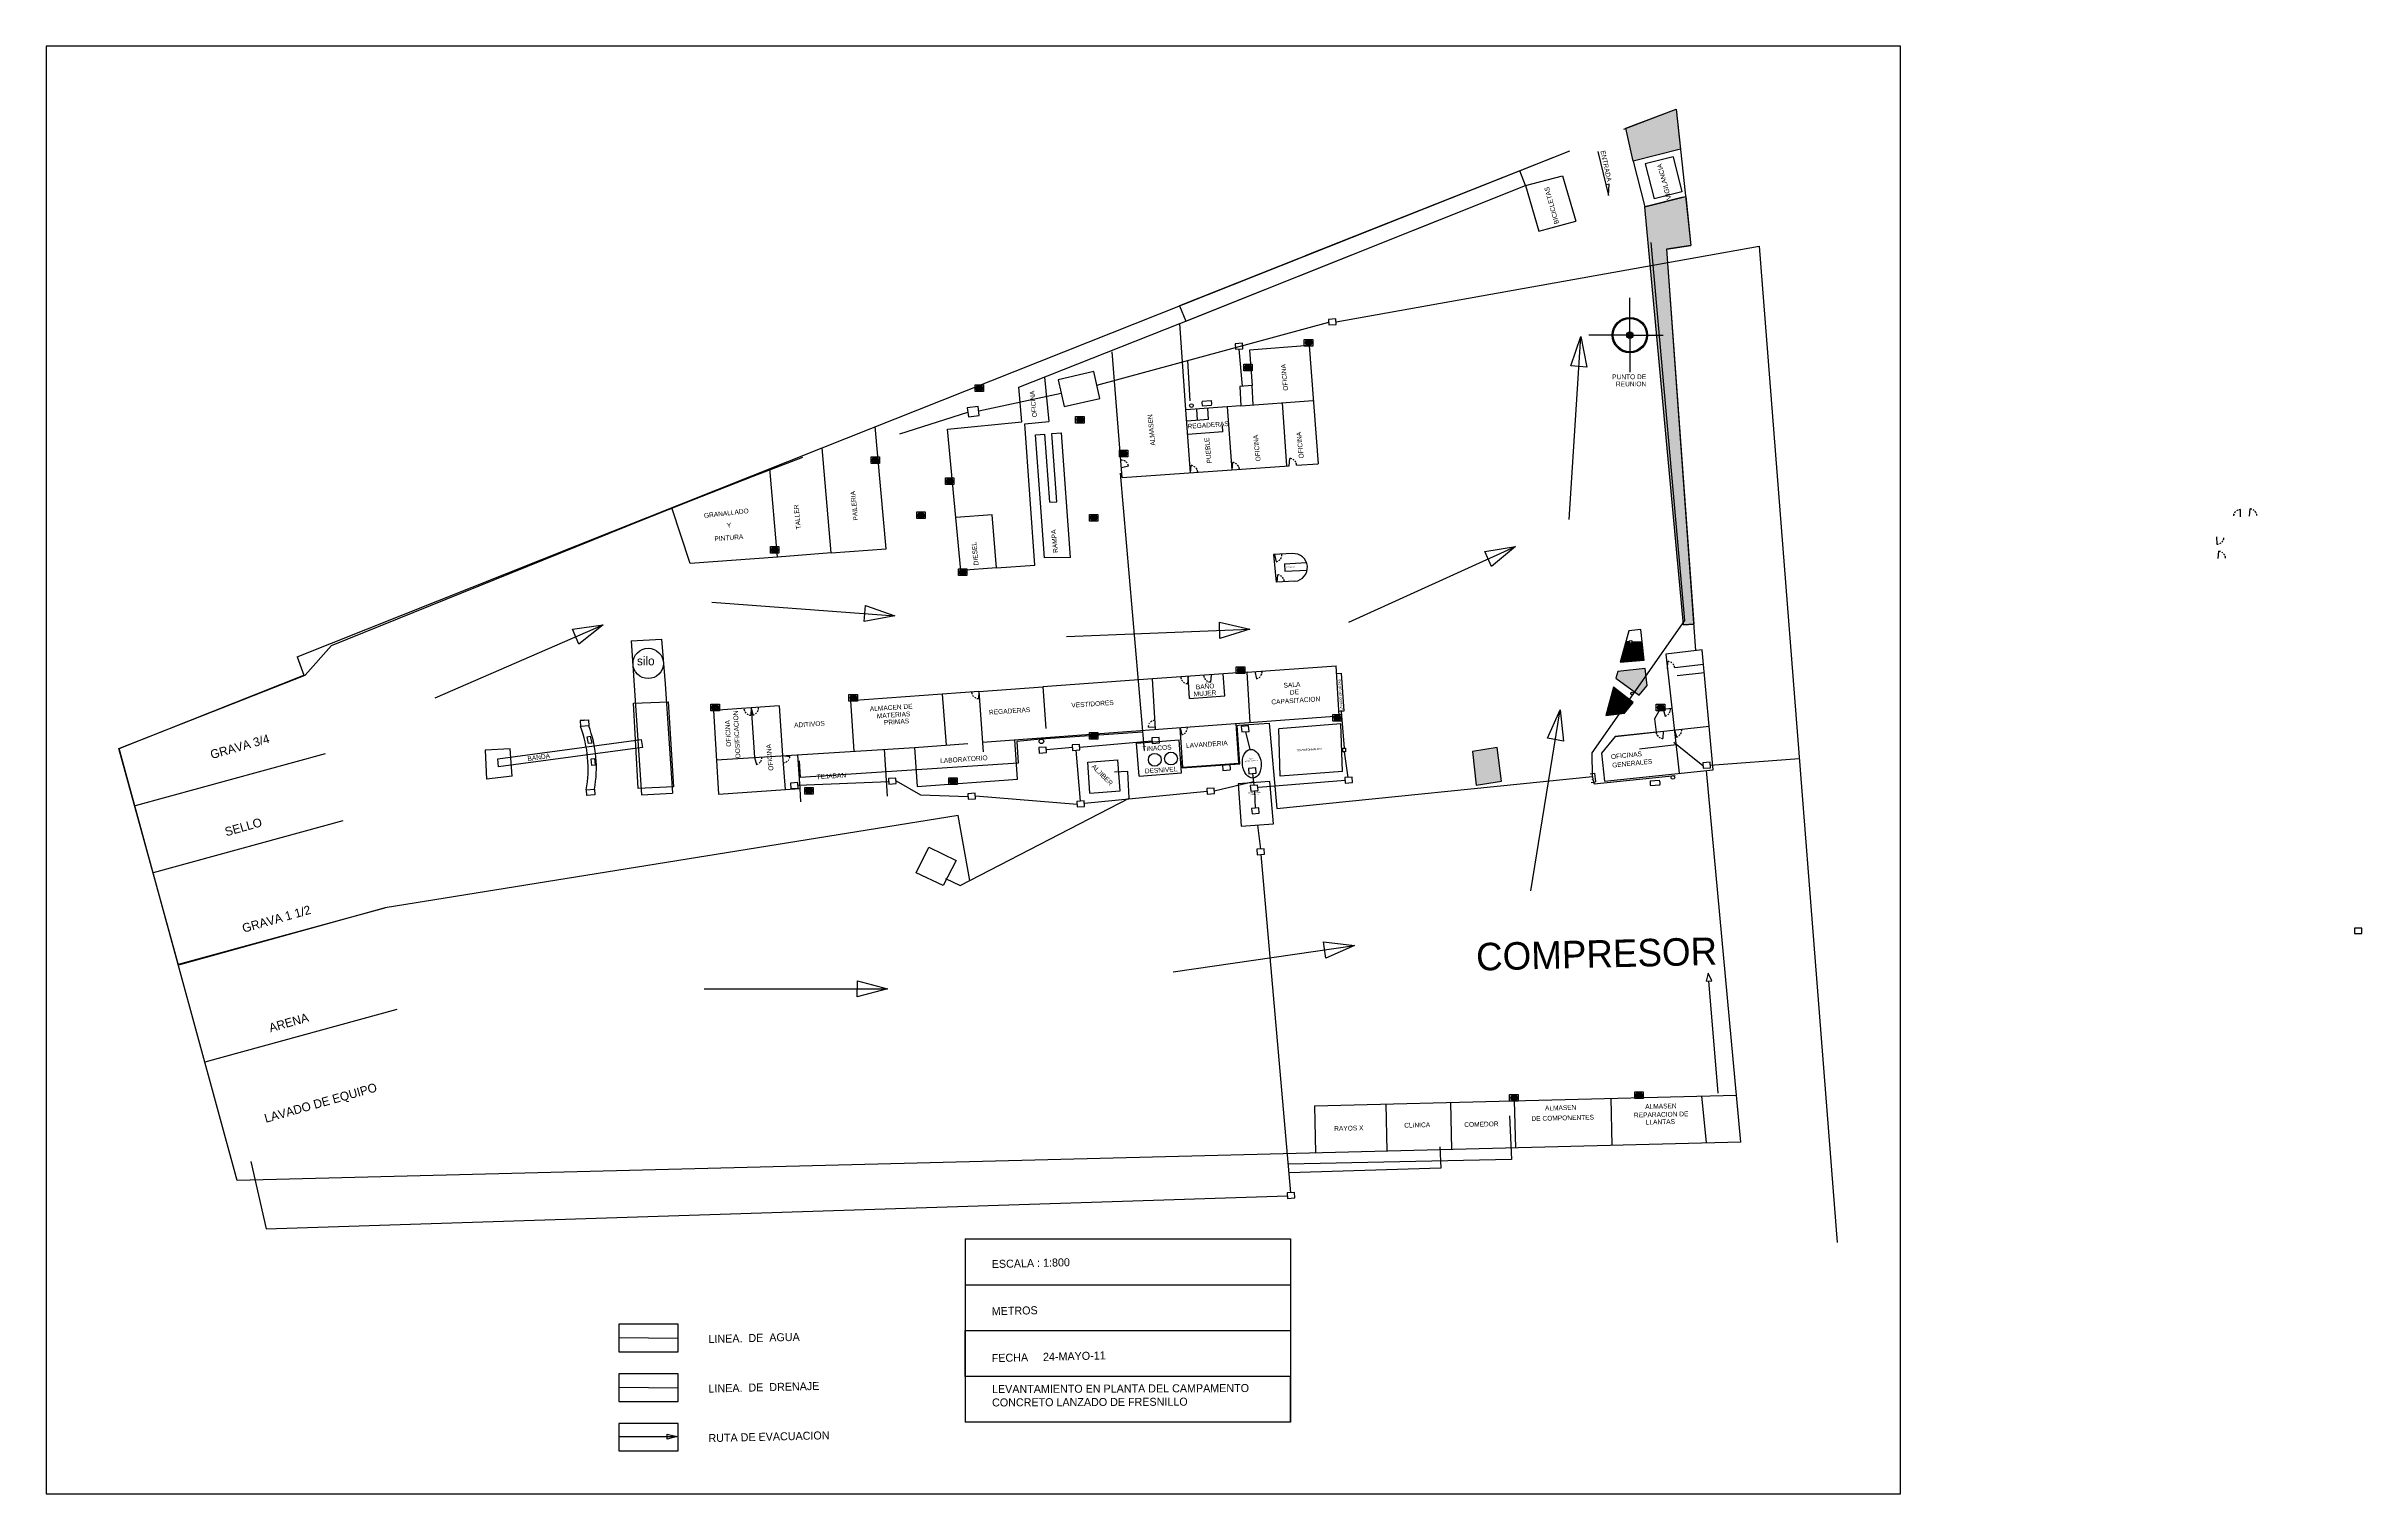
# Model space of a CAD drawing. Extents: x 3 to 13121, y 0 to 10397.
# Drawn here: x 11843.4 to 12096, y 9907.3 to 10065.2 of the extents above; entities that cross this region are included whole.
import ezdxf

# ---------------------------------------------------------------- set-up
doc = ezdxf.new("R2010")
doc.units = 0
doc.header["$MEASUREMENT"] = 0
doc.layers.add('CAMPAMENTO', color=5, linetype='Continuous')
doc.layers.add('CAMPAMENTO-LEC', color=6, linetype='Continuous')

msp = doc.modelspace()

# ---------------------------------------------------------------- hatches: boundary and pattern name
at = {"linetype": 'Continuous'}
for points in [[(12016.50162, 10052.69123), (12015.69047, 10056.26244), (12021.19174, 10058.34878), (12021.66377, 10053.98343)], [(12017.75171, 10047.69732), (12022.22317, 10048.81436), (12022.80113, 10043.46497), (12020.13134, 10043.06274), (12023.09587, 10002.17683), (12021.99527, 10002.09703)], [(12015.09041, 9998.01681), (12017.70926, 9998.24322), (12017.47508, 10000.24529), (12016.36853, 10000.22299), (12016.3341, 10000.13696), (12016.22551, 10000.0946), (12016.11691, 10000.13827), (12016.07187, 10000.2468), (12015.68911, 10000.25077)], [(12017.81554, 9997.33506), (12014.81568, 9997.00187), (12014.59738, 9996.27103), (12017.15262, 9994.42448), (12018.01564, 9995.49548)], [(12016.50189, 9993.62758), (12014.3481, 9995.31409), (12013.50155, 9992.21788), (12015.56172, 9992.45435)], [(11999.38228, 9984.60326), (12002.11902, 9985.03531), (12001.66528, 9988.70266), (11998.95898, 9988.29391)]]:
    msp.add_hatch(color=3, dxfattribs=at).paths.add_polyline_path(points)
h = msp.add_hatch(color=256, dxfattribs=at)
edge = h.paths.add_edge_path()
edge.add_arc((12016.13217, 10033.70356), 0.365, 0, 360)

# ---------------------------------------------------------------- linework, layer by layer
at = {"color": 2, "linetype": 'Continuous'}
for points in [[(11843.36363, 9907.32235), (12045.66389, 9907.32235), (12045.66389, 10065.20729), (11843.36363, 10065.20729)], [(11984.80921, 9988.63512), (11985.10229, 9988.64201), (11985.11261, 9988.24232), (11984.81609, 9988.24232)]]:
    msp.add_lwpolyline(points, close=True, dxfattribs=at)
for points, elevation in [([(12015.48814, 10056.1857), (12021.19174, 10058.34878)], -0.3504), ([(11980.76177, 10042.37709), (12009.58924, 10053.81454)], 1.31794), ([(12021.99527, 10002.09703), (12017.75171, 10047.69732)], 0.10001), ([(12020.13134, 10043.06274), (12022.80113, 10043.46497)], 1.45512), ([(11960.66065, 10019.25256), (11961.43556, 10019.45135)], 1.6107), ([(11968.19484, 10018.68691), (11968.27152, 10019.48322)], 1.47979), ([(11972.74156, 10019.00982), (11972.81823, 10019.80614)], 1.60428), ([(11978.97577, 10019.45385), (11979.05244, 10020.25016)], 1.6107), ([(12021.99527, 10002.09703), (12023.09587, 10002.17683)], 0.10001), ([(11967.93302, 9996.47037), (11967.86, 9995.67371)], 1.13425), ([(12017.81554, 9997.33506), (12014.81568, 9997.00187), (12014.59738, 9996.27103), (12017.15262, 9994.42448), (12018.01564, 9995.49548), (12017.81554, 9997.33506)], 0.21037), ([(11945.10364, 9994.84067), (11945.07088, 9994.04134)], 1.35176), ([(12016.50189, 9993.62758), (12014.3481, 9995.31409), (12013.50155, 9992.21788), (12015.56172, 9992.45435), (12016.50189, 9993.62758)], 0.21836), ([(11920.26512, 9993.04316), (11920.23236, 9992.24383)], 1.71317), ([(11920.26512, 9993.04316), (11920.45415, 9992.26581)], 1.71317), ([(11967.05466, 9990.87519), (11967.24698, 9990.09865)], 2.88809), ([(12002.11902, 9985.03531), (12001.66528, 9988.70266), (11998.95898, 9988.29391), (11999.38228, 9984.60326)], 0.22091), ([(12020.99552, 9990.62842), (12021.21907, 9989.86029)], 1.89656), ([(11920.64407, 9987.63688), (11920.8331, 9986.85953)], 1.71317), ([(11923.70031, 9987.82948), (11924.49348, 9987.72511)], 2.27036)]:
    msp.add_lwpolyline(points, dxfattribs=dict(at, elevation=elevation))
at = {"color": 3, "linetype": 'Continuous'}
for points in [[(12016.50162, 10052.69123), (12015.69047, 10056.26244), (12021.19174, 10058.34878), (12021.66377, 10053.98343), (12016.50162, 10052.69123)], [(12030.23804, 10043.39987), (12038.73981, 9934.73094)], [(11973.88949, 10028.11943), (11973.50385, 10032.18903)], [(11968.15353, 10026.52048), (11967.90678, 10030.94187)], [(11936.48223, 10022.91912), (11943.90566, 10025.28624)], [(11984.12925, 9996.80826), (11984.62907, 9996.82176), (11984.91905, 9992.68079), (11984.38708, 9992.64064)], [(11984.65306, 9992.66071), (11984.95575, 9988.63857)], [(12020.91633, 9989.29597), (12024.1013, 9986.75175)], [(11984.96435, 9988.24232), (11985.35834, 9985.45555)], [(11975.16415, 9984.00013), (11975.26532, 9982.11103)], [(11975.49249, 9980.25053), (11975.83085, 9977.64241)], [(12002.99495, 9948.52938), (12003.2333, 9943.77598), (11978.84672, 9943.25514)], [(11865.6829, 9943.55193), (11867.35461, 9936.21548), (11978.77613, 9939.82949)], [(11995.39974, 9945.1637), (11995.50656, 9942.81526), (11978.92904, 9942.31846)], [(11905.83417, 9918.95656), (11912.29061, 9918.88526)]]:
    msp.add_lwpolyline(points, dxfattribs=at)
at = {"linetype": 'Continuous'}
for points, elevation in [([(12021.19174, 10058.34878), (12022.80113, 10043.46497)], -0.3504), ([(12020.84026, 10053.15878), (12017.8114, 10052.40058)], 1.47052), ([(12017.8114, 10052.40058), (12018.7701, 10048.57076)], 1.47052), ([(12020.84026, 10053.15878), (12021.79895, 10049.32895)], 1.47052), ([(11967.03361, 10034.95279), (12004.75941, 10050.018)], 1.0857), ([(12004.75941, 10050.018), (12008.78015, 10051.08876)], -0.27857), ([(12004.75941, 10050.018), (12006.20318, 10045.06012)], -0.16944), ([(12008.78015, 10051.08876), (12010.22392, 10046.13087)], -0.27857), ([(12021.79895, 10049.32895), (12018.7701, 10048.57076)], 0.95151), ([(12006.20318, 10045.06012), (12010.22392, 10046.13087)], -0.13714), ([(12020.13134, 10043.06274), (12023.30568, 9999.2832)], 1.45512), ([(11941.67729, 10023.44354), (11949.80503, 10024.23307), (11949.48543, 10028.02756), (11967.03361, 10034.95279)], 1.0857), ([(11967.69245, 10025.5478), (11967.03361, 10034.95279)], 2.37928), ([(11960.75231, 10018.15639), (11959.66965, 10031.87203)], 1.6107), ([(11981.12717, 10032.58796), (11974.64317, 10032.07146)], 1.60428), ([(11974.64317, 10032.07146), (11974.93993, 10028.19186)], 1.27091), ([(11981.12717, 10032.58796), (11982.11781, 10019.67755)], 1.60428), ([(11952.26519, 10029.12456), (11952.7298, 10024.27861)], 2.83705), ([(11974.93993, 10028.19186), (11973.5786, 10028.08902)], 1.53524), ([(11973.5786, 10028.08902), (11973.67989, 10025.98623)], 1.20172), ([(11973.67989, 10025.98623), (11981.58951, 10026.5626)], 1.20172), ([(11975.04123, 10026.08907), (11974.93993, 10028.19186)], 1.53524), ([(11978.7264, 10019.43603), (11978.22496, 10026.31742)], 1.60428), ([(11950.11165, 10024.02759), (11952.7298, 10024.27861)], 1.22661), ([(11951.20663, 10008.62648), (11950.11165, 10024.02759)], 1.22661), ([(11973.67989, 10025.98623), (11967.69245, 10025.5478)], 1.47979), ([(11968.19484, 10018.68691), (11967.69245, 10025.5478)], 1.47979), ([(11972.74156, 10019.00982), (11972.23844, 10025.88068)], 1.60428), ([(11870.7328, 9998.62129), (11927.99766, 10021.41886)], 2.16108), ([(11929.01097, 10009.96726), (11927.99766, 10021.41886)], 0.98514), ([(11934.99157, 10010.38749), (11933.8112, 10023.7271)], 1.64065), ([(11943.14831, 10008.0284), (11941.67729, 10023.44354)], 2.2572), ([(11951.29549, 10022.83513), (11952.30535, 10022.90841)], 0.02339), ([(11951.83541, 10015.39434), (11951.29549, 10022.83513)], 0.02339), ([(11952.84527, 10015.46762), (11952.30535, 10022.90841)], 2.58301), ([(11953.05865, 10022.96307), (11954.11753, 10023.0399)], 0.02339), ([(11953.59856, 10015.52228), (11953.05865, 10022.96307)], 2.50852), ([(11955.10413, 10009.44326), (11954.11753, 10023.0399)], 1.04525), ([(11923.14457, 10009.47894), (11922.28915, 10019.14626)], 0.98514), ([(11960.75231, 10018.15639), (11978.97577, 10019.45385)], 1.6107), ([(11979.77375, 10019.51066), (11982.11781, 10019.67755)], 1.6107), ([(11913.60015, 10008.77492), (11911.59662, 10014.87005)], 2.43554), ([(11946.57074, 10014.11009), (11942.59734, 10013.80215)], 1.38796), ([(11947.0175, 10008.32732), (11946.57074, 10014.11009)], 1.38796), ([(11952.2692, 10009.41613), (11951.83541, 10015.39434)], 0.02339), ([(11952.84527, 10015.46762), (11953.59856, 10015.52228)], 1.27997), ([(11923.14457, 10009.47894), (11913.60015, 10008.77492)], 2.43554), ([(11929.01097, 10009.96726), (11923.14457, 10009.47894)], 0.98514), ([(11929.01097, 10009.96726), (11934.99157, 10010.38749)], 0.98514), ([(11947.0175, 10008.32732), (11951.20663, 10008.62648)], 1.38796), ([(11955.10413, 10009.44326), (11952.2692, 10009.41613)], 1.04525), ([(11979.32796, 10009.86377), (11977.27185, 10009.75607)], 1.22942), ([(11977.27185, 10009.75607), (11977.53817, 10006.74813)], 1.22942), ([(11947.0175, 10008.32732), (11943.14831, 10008.0284)], 1.38796), ([(11979.59428, 10006.85583), (11977.53817, 10006.74813)], 0.17554), ([(12015.09041, 9998.01681), (12017.70926, 9998.24322), (12017.32034, 10001.5883), (12016.01385, 10001.46223), (12015.09041, 9998.01681)], 0.22235), ([(11870.7328, 9998.62129), (11871.47744, 9996.61294)], 2.16108), ([(11907.17175, 10000.36577), (11910.48181, 10000.54808)], 0.45768), ([(11907.17175, 10000.36577), (11908.3107, 9983.54934)], 0.45768), ([(11910.48181, 10000.54808), (11910.8942, 9995.6766)], 0.76621), ([(12024.03262, 9999.37032), (12020.06104, 9998.89432)], 1.96802), ([(12020.06104, 9998.89432), (12021.5291, 9985.90872)], 1.89656), ([(12025.23808, 9986.29271), (12024.03262, 9999.37032)], 2.16975), ([(11851.29737, 9988.6234), (11871.47744, 9996.61294)], 3.41613), ([(11964.03727, 9996.19203), (11952.08513, 9995.34942)], 1.40479), ([(11974.36662, 9996.93003), (11964.03727, 9996.19203)], 1.13425), ([(11964.38201, 9990.71241), (11964.03727, 9996.19203)], 1.13425), ([(11968.10405, 9994.07647), (11967.93302, 9996.47037)], 1.13425), ([(11971.94427, 9994.35084), (11971.77323, 9996.74474)], 1.13425), ([(11974.36662, 9996.93003), (11984.07274, 9997.63694)], 1.13425), ([(11974.71136, 9991.45041), (11974.36662, 9996.93003)], 1.13425), ([(11984.41749, 9992.15732), (11984.07274, 9997.63694)], 0.89625), ([(11910.8942, 9995.6766), (11911.66968, 9983.7296)], 0.76621), ([(11941.11422, 9994.54996), (11931.11847, 9993.82156)], 1.35176), ([(11931.11847, 9993.82156), (11931.46525, 9988.31882)], 1.35176), ([(11945.10364, 9994.84067), (11941.11422, 9994.54996)], 1.35176), ([(11941.11422, 9994.54996), (11941.52479, 9988.98998)], 1.35176), ([(11945.10364, 9994.84067), (11952.08513, 9995.34942)], 1.35176), ([(11945.10364, 9994.84067), (11945.58968, 9988.25859)], 1.35176), ([(11952.08513, 9995.34942), (11952.42127, 9990.79733)], 1.35176), ([(11968.10405, 9994.07647), (11971.94427, 9994.35084)], 1.13425), ([(11901.60976, 9991.65876), (11902.50661, 9991.73402)], 1.30201), ([(11901.60976, 9991.65876), (11902.50661, 9991.73402), (11902.54406, 9991.0851), (11901.64632, 9991.02134)], 1.30201), ([(11902.05824, 9991.69578), (11901.60976, 9991.65876)], 1.30201), ([(11901.60976, 9991.65876), (11901.64632, 9991.02134)], 1.30201), ([(11923.30766, 9993.25642), (11916.15743, 9992.75524)], 1.35176), ([(11916.15743, 9992.75524), (11916.71138, 9983.61913)], 1.71317), ([(11920.26512, 9993.04316), (11920.64407, 9987.63688)], 1.71317), ([(11923.30766, 9993.25642), (11923.70031, 9987.82948)], 2.27036), ([(11945.51392, 9989.28455), (11984.41749, 9992.15732)], 2.76916), ([(11973.4844, 9986.99244), (11973.18248, 9991.32769)], 2.88809), ([(11984.59157, 9991.29081), (11977.81956, 9990.76387)], 0.37018), ([(11984.7697, 9986.11623), (11984.59157, 9991.29081)], 0.37018), ([(12019.42003, 9992.86508), (12019.42003, 9992.86508), (12019.42003, 9992.86508), (12019.42003, 9992.86508), (12018.83014, 9991.83391), (12018.98606, 9990.4061), (12014.52712, 9989.91279), (12013.03143, 9988.10901), (12013.36174, 9985.06314)], 1.59132), ([(12014.52712, 9989.91279), (12024.79963, 9991.04929)], 1.59132), ([(12019.42003, 9992.86508), (12020.72597, 9993.01272)], 0.98609), ([(11864.17754, 9941.50139), (11851.29737, 9988.6234)], 3.08346), ([(11893.97123, 9988.56587), (11891.23917, 9988.43695)], 0.52036), ([(11891.23917, 9988.43695), (11891.37567, 9985.25313)], 0.50374), ([(11894.17446, 9985.59303), (11893.97123, 9988.56587)], 0.52036), ([(11916.48367, 9987.37469), (11938.08675, 9988.7361)], 1.71317), ([(11935.12726, 9983.40071), (11934.80407, 9988.52923)], 1.97349), ([(11938.08675, 9988.7361), (11943.88835, 9989.16451)], 2.76916), ([(11938.08675, 9988.7361), (11938.36112, 9984.45535)], 2.76916), ([(11949.33126, 9985.26543), (11949.01538, 9989.54311)], 3.82514), ([(11962.31516, 9989.19788), (11966.94635, 9989.55951)], 4.17342), ([(11962.57961, 9985.59667), (11962.31516, 9989.19788)], 4.17342), ([(11967.2108, 9985.9583), (11966.94635, 9989.55951)], 4.17342), ([(11967.35341, 9986.58558), (11967.05466, 9990.87519)], 2.88809), ([(11977.99769, 9985.58929), (11977.81956, 9990.76387)], 0.37018), ([(12017.20157, 9988.58046), (12021.17625, 9989.0298)], 1.59132), ([(11873.77767, 9988.01533), (11853.05417, 9982.35083)], 2.16108), ([(11923.70031, 9987.82948), (11923.95903, 9984.13854)], 2.27036), ([(11925.31094, 9987.93098), (11925.56965, 9984.24004)], 1.71317), ([(11962.57961, 9985.59667), (11967.2108, 9985.9583)], 4.14935), ([(11967.35341, 9986.58558), (11973.4844, 9986.99244)], 2.86711), ([(11984.7697, 9986.11623), (11977.99769, 9985.58929)], 0.37018), ([(12013.36174, 9985.06314), (12025.23808, 9986.29271)], 1.59132), ([(12028.24699, 9945.67686), (12024.51006, 9986.21734)], 1.65685), ([(11894.17446, 9985.59303), (11891.37567, 9985.25313)], 0.52036), ([(11902.27214, 9984.11478), (11903.16899, 9984.19005), (11903.20644, 9983.54113), (11902.3087, 9983.47737)], 1.30201), ([(11902.27214, 9984.11478), (11902.3087, 9983.47737)], 1.30201), ([(11908.3107, 9983.54934), (11911.66968, 9983.7296)], 0.45768), ([(11916.71138, 9983.61913), (11925.56965, 9984.24004)], 1.71317), ([(11925.56965, 9984.24004), (11925.66014, 9982.8041)], 1.71317), ([(11938.36112, 9984.45535), (11949.33126, 9985.26543)], 3.82514), ([(12011.89519, 9984.9041), (12012.37531, 9984.95617)], 1.59132), ([(11875.73004, 9980.71793), (11855.00654, 9975.05344)], 2.25724), ([(11880.25762, 9971.18643), (11857.74548, 9965.03304)], 2.29615), ([(11881.59598, 9960.13615), (11860.64899, 9954.41057)], 3.25606), ([(11981.71538, 9949.63404), (12027.77418, 9950.80621)], 0.9034), ([(11981.71538, 9949.63404), (11981.84614, 9944.49599)], 0.9034), ([(11989.50199, 9949.8322), (11989.63275, 9944.69415)], 1.0062), ([(11996.55151, 9950.01161), (11996.68227, 9944.87356)], 0.89418), ([(12003.51599, 9950.18885), (12003.64675, 9945.0508)], 0.85174), ([(12014.04462, 9950.4568), (12014.17538, 9945.31874)], -0.31329), ([(12028.24699, 9945.67686), (11864.17754, 9941.50139)], 1.7186)]:
    msp.add_lwpolyline(points, dxfattribs=dict(at, elevation=elevation))
at = {"color": 5, "linetype": 'Continuous', "elevation": 2.41179}
msp.add_lwpolyline([(11967.00628, 10036.90711), (11967.68313, 10035.21216), (12004.75941, 10050.018), (12004.11486, 10051.64255)], close=True, dxfattribs=at)
at = {"color": 2, "linetype": 'Continuous'}
for points in [[(12021.66377, 10053.98343), (12016.50162, 10052.69123)], [(12021.94465, 10048.74691), (12017.75171, 10047.69732)], [(11974.40053, 10030.30944), (11974.7755, 10030.30944), (11974.7755, 10030.01523), (11974.40053, 10030.01523), (11974.40053, 10030.30944)], [(11944.97397, 10028.08191), (11945.34894, 10028.08191), (11945.34894, 10027.7877), (11944.97397, 10027.7877), (11944.97397, 10028.08191)], [(11955.95717, 10024.63433), (11956.33214, 10024.63433), (11956.33214, 10024.34012), (11955.95717, 10024.34012), (11955.95717, 10024.63433)], [(11933.64892, 10020.19161), (11934.02389, 10020.19161), (11934.02389, 10019.8974), (11933.64892, 10019.8974), (11933.64892, 10020.19161)], [(11960.65909, 10020.89161), (11961.03406, 10020.89161), (11961.03406, 10020.59741), (11960.65909, 10020.59741), (11960.65909, 10020.89161)], [(11941.75619, 10017.87641), (11942.13116, 10017.87641), (11942.13116, 10017.58221), (11941.75619, 10017.58221), (11941.75619, 10017.87641)], [(11938.59513, 10014.17982), (11938.9701, 10014.17982), (11938.9701, 10013.88561), (11938.59513, 10013.88561), (11938.59513, 10014.17982)], [(11957.44366, 10013.92931), (11957.81863, 10013.92931), (11957.81863, 10013.6351), (11957.44366, 10013.6351), (11957.44366, 10013.92931)], [(12082.77101, 10013.86909), (12082.76888, 10014.66909)], [(12083.74438, 10013.95396), (12083.82105, 10014.75027)], [(12080.15124, 10011.69742), (12080.17859, 10010.89788)], [(11922.65214, 10010.42148), (11923.02711, 10010.42148), (11923.02711, 10010.12728), (11922.65214, 10010.12728), (11922.65214, 10010.42148)], [(11977.38029, 10009.7572), (11977.5562, 10008.97678)], [(12080.31915, 10009.33091), (12080.39582, 10010.12723)], [(11943.19631, 10007.99499), (11943.57128, 10007.99499), (11943.57128, 10007.70079), (11943.19631, 10007.70079), (11943.19631, 10007.99499)], [(11977.63817, 10006.75901), (11977.71485, 10007.55533)], [(11970.43613, 9996.64745), (11970.36312, 9995.85079)], [(11973.48947, 9997.32282), (11973.86444, 9997.32282), (11973.86444, 9997.02862), (11973.48947, 9997.02862), (11973.48947, 9997.32282)], [(11975.20439, 9996.99213), (11975.3967, 9996.21559)], [(12020.24079, 9997.30441), (12020.28035, 9998.10343)], [(11931.23087, 9994.27402), (11931.60584, 9994.27402), (11931.60584, 9993.97982), (11931.23087, 9993.97982), (11931.23087, 9994.27402)], [(11931.23544, 9994.27534), (11931.61041, 9994.27534), (11931.61041, 9993.98113), (11931.23544, 9993.98113), (11931.23544, 9994.27534)], [(11916.16692, 9993.20601), (11916.54189, 9993.20601), (11916.54189, 9992.9118), (11916.16692, 9992.9118), (11916.16692, 9993.20601)], [(11964.37125, 9990.89455), (11963.57261, 9990.94124)], [(11984.03439, 9992.09126), (11984.40936, 9992.09126), (11984.40936, 9991.79706), (11984.03439, 9991.79706), (11984.03439, 9992.09126)], [(12019.3148, 9993.23643), (12019.68977, 9993.23643), (12019.68977, 9992.94223), (12019.3148, 9992.94223), (12019.3148, 9993.23643)], [(12019.7514, 9992.89654), (12019.97786, 9992.12927)], [(11957.47785, 9990.13895), (11957.85282, 9990.13895), (11957.85282, 9989.84474), (11957.47785, 9989.84474), (11957.47785, 9990.13895)], [(12019.78101, 9990.49487), (12019.74631, 9989.69562)], [(11926.3861, 9984.14769), (11926.76107, 9984.14769), (11926.76107, 9983.85348), (11926.3861, 9983.85348), (11926.3861, 9984.14769)], [(11942.13154, 9985.21998), (11942.50651, 9985.21998), (11942.50651, 9984.92577), (11942.13154, 9984.92577), (11942.13154, 9985.21998)], [(12003.2924, 9950.63957), (12003.66737, 9950.63957), (12003.66737, 9950.34537), (12003.2924, 9950.34537), (12003.2924, 9950.63957)], [(12016.97091, 9950.93036), (12017.34588, 9950.93036), (12017.34588, 9950.63615), (12016.97091, 9950.63615), (12016.97091, 9950.93036)]]:
    msp.add_lwpolyline(points, dxfattribs=at)
at = {"linetype": 'Continuous'}
for points in [[(12016.50162, 10052.69123), (12017.75171, 10047.69732)], [(11969.45802, 10026.49375), (11970.45508, 10026.5704)], [(11970.17514, 10024.50633), (11967.78155, 10024.33105)], [(11968.97834, 10024.41869), (11968.88925, 10025.63543)], [(11969.49634, 10025.99522), (11970.4934, 10026.07187)], [(11970.17514, 10024.50633), (11970.08604, 10025.72307)], [(11971.73749, 10023.13677), (11971.68636, 10023.8349)], [(11971.73749, 10023.13677), (11967.88963, 10022.85501)], [(11978.47085, 10008.76152), (11980.85476, 10008.89338)], [(11978.47085, 10008.76152), (11978.49861, 10007.94765), (11980.92797, 10008.07517)], [(12024.17954, 9997.77648), (12021.0351, 9997.39961)], [(12024.26218, 9996.87994), (12021.28349, 9996.52294)], [(11956.991, 9987.12389), (11960.28204, 9987.36691)], [(11957.22722, 9983.7321), (11956.991, 9987.12389)], [(11960.51825, 9983.97513), (11960.28204, 9987.36691)], [(11971.68857, 9986.86999), (11971.73373, 9986.22156)], [(11971.73373, 9986.22156), (11972.53198, 9986.27453)], [(11972.48682, 9986.92296), (11972.53198, 9986.27453)], [(12011.79234, 9985.85242), (12012.27247, 9985.90449)], [(12012.27247, 9985.90449), (12012.37531, 9984.95617)], [(11957.22722, 9983.7321), (11960.51825, 9983.97513)], [(12018.35983, 9985.06987), (12019.35688, 9985.14652)], [(12018.39815, 9984.57134), (12019.39521, 9984.64799)], [(12023.96637, 9950.7093), (12024.45852, 9945.58044)]]:
    msp.add_lwpolyline(points, dxfattribs=at)
at = {"color": 3, "linetype": 'Continuous'}
for points in [[(12017.75171, 10047.69732), (12022.22317, 10048.81436), (12022.80113, 10043.46497), (12020.13134, 10043.06274), (12023.09587, 10002.17683), (12021.99527, 10002.09703)], [(11973.08166, 10032.76071), (11973.12393, 10032.1622), (11973.92194, 10032.21856), (11973.87967, 10032.81707)], [(11973.40714, 9984.74804), (11973.73583, 9980.12234), (11977.24914, 9980.37873), (11976.84008, 9985.01192), (11973.40714, 9984.74804)], [(11974.72288, 9984.57046), (11974.76515, 9983.97195), (11975.56316, 9984.02831), (11975.52089, 9984.62682)], [(12095.17849, 9969.02334), (12095.17849, 9968.42334), (12095.97849, 9968.42334), (12095.97849, 9969.02334)]]:
    msp.add_lwpolyline(points, close=True, dxfattribs=at)
for points, elevation in [([(11984.07357, 10035.16293), (12030.23804, 10043.39987)], 1.71317), ([(12016.13217, 10033.70356), (12016.13217, 10037.77363)], -0.20432), ([(11957.9953, 10028.25602), (11983.27555, 10035.10657)], 1.71317), ([(12016.13217, 10033.70356), (12011.66296, 10033.70356)], -0.20432), ([(12016.13217, 10033.70356), (12019.77618, 10033.70356)], -0.20432), ([(12016.13217, 10033.70356), (12016.13217, 10029.66602)], -0.20432), ([(11945.09619, 10025.43673), (11954.09236, 10027.3802)], 1.71317), ([(11955.31739, 9988.70499), (11952.48103, 9988.45869)], 1.71317), ([(11956.2014, 9982.86554), (11955.73753, 9988.43392)], 1.71317), ([(11956.1154, 9988.76135), (11963.99223, 9989.46161)], 1.71317), ([(11974.18281, 9990.44556), (11974.65553, 9988.48854)], 1.71317), ([(11999.38228, 9984.60326), (12002.11902, 9985.03531), (12001.66528, 9988.70266), (11998.95898, 9988.29391), (11999.38228, 9984.60326)], 0.22091), ([(11974.96248, 9985.87626), (11975.12188, 9984.59864)], 1.71317), ([(12024.89931, 9986.80811), (12034.61029, 9987.5142)], 1.71317), ([(11925.38334, 9984.59999), (11935.27727, 9985.02459)], 1.71317), ([(11936.07528, 9985.08095), (11938.74537, 9983.54744), (11943.93357, 9983.37689)], 1.71317), ([(11944.73158, 9983.43324), (11955.82353, 9982.53811)], 1.71317), ([(11969.99855, 9983.93522), (11956.62154, 9982.59447)], 1.71317), ([(11970.7959, 9984.00099), (11975.06985, 9985.01569)], 1.71317), ([(11985.06534, 9985.13201), (11975.61116, 9984.35315)], 1.71317), ([(11975.87711, 9977.04418), (11979.11926, 9940.15414)], 1.71317)]:
    msp.add_lwpolyline(points, dxfattribs=dict(at, elevation=elevation))
at = {"color": 5, "linetype": 'Continuous'}
for points in [[(12022.14019, 10002.57798), (12018.45822, 10043.80968)], [(11980.60807, 10033.23006), (11981.52903, 10033.23006), (11981.52903, 10032.50747), (11980.60807, 10032.50747), (11980.60807, 10033.23006)], [(11974.00416, 10030.52217), (11974.92511, 10030.52217), (11974.92511, 10029.79958), (11974.00416, 10029.79958), (11974.00416, 10030.52217)], [(11944.69019, 10028.26964), (11945.61115, 10028.26964), (11945.61115, 10027.54705), (11944.69019, 10027.54705), (11944.69019, 10028.26964)], [(11955.66134, 10024.82702), (11956.58229, 10024.82702), (11956.58229, 10024.10443), (11955.66134, 10024.10443), (11955.66134, 10024.82702)], [(11944.12777, 9974.22292), (11942.84224, 9981.30272), (11880.34558, 9971.21542), (11857.77008, 9964.96245), (11851.29214, 9988.60921), (11871.5922, 9996.61427), (11874.47803, 9999.84609), (11908.41391, 10013.53663), (11913.90518, 10015.72735), (11920.49396, 10018.31786), (11925.90625, 10020.37342)], [(11933.35328, 10020.40906), (11934.27423, 10020.40906), (11934.27423, 10019.68647), (11933.35328, 10019.68647), (11933.35328, 10020.40906)], [(11960.44642, 10021.14406), (11961.36738, 10021.14406), (11961.36738, 10020.42147), (11960.44642, 10020.42147), (11960.44642, 10021.14406)], [(11941.46461, 10018.12481), (11942.38557, 10018.12481), (11942.38557, 10017.40221), (11941.46461, 10017.40221), (11941.46461, 10018.12481)], [(11960.52377, 10018.64566), (11963.14954, 9988.38999)], [(11938.34091, 10014.4265), (11939.26187, 10014.4265), (11939.26187, 10013.7039), (11938.34091, 10013.7039), (11938.34091, 10014.4265)], [(11957.17225, 10014.14253), (11958.0932, 10014.14253), (11958.0932, 10013.41994), (11957.17225, 10013.41994), (11957.17225, 10014.14253)], [(11922.37731, 10010.6405), (11923.29827, 10010.6405), (11923.29827, 10009.91791), (11922.37731, 10009.91791), (11922.37731, 10010.6405)], [(11942.8732, 10008.19176), (11943.79416, 10008.19176), (11943.79416, 10007.46917), (11942.8732, 10007.46917), (11942.8732, 10008.19176)], [(12012.04482, 9985.55276), (12012.01517, 9988.12702), (12022.14019, 10002.57798)], [(11973.19732, 9997.52101), (11974.11827, 9997.52101), (11974.11827, 9996.79842), (11973.19732, 9996.79842), (11973.19732, 9997.52101)], [(11930.93866, 9994.4882), (11931.85961, 9994.4882), (11931.85961, 9993.7656), (11930.93866, 9993.7656), (11930.93866, 9994.4882)], [(11915.87166, 9993.42952), (11916.79262, 9993.42952), (11916.79262, 9992.70693), (11915.87166, 9992.70693), (11915.87166, 9993.42952)], [(11967.21619, 9987.82424), (11967.26326, 9987.07754), (11967.30328, 9986.51322), (11973.58139, 9986.93788), (11973.29645, 9991.13553), (11973.42407, 9991.15118)], [(11973.42407, 9991.15118), (11976.78352, 9991.38617)], [(11976.78352, 9991.38617), (11977.60499, 9982.05172)], [(11983.73977, 9992.3138), (11984.66072, 9992.3138), (11984.66072, 9991.59121), (11983.73977, 9991.59121), (11983.73977, 9992.3138)], [(12019.02087, 9993.43631), (12019.94183, 9993.43631), (12019.94183, 9992.71372), (12019.02087, 9992.71372), (12019.02087, 9993.43631)], [(11962.97512, 9990.39985), (11951.87777, 9989.62413), (11949.24666, 9989.3913), (11949.40697, 9987.02291)], [(11957.17549, 9990.3541), (11958.09644, 9990.3541), (11958.09644, 9989.63151), (11957.17549, 9989.63151), (11957.17549, 9990.3541)], [(11949.40697, 9987.02291), (11925.66406, 9985.44115), (11925.52841, 9987.24888)], [(11941.4829, 9974.4309), (11943.05955, 9973.67228), (11961.51195, 9983.18389), (11961.34608, 9986.08949)], [(11961.34608, 9986.08949), (11959.90169, 9986.03792)], [(11926.10308, 9984.3676), (11927.02404, 9984.3676), (11927.02404, 9983.64501), (11926.10308, 9983.64501), (11926.10308, 9984.3676)], [(11941.82664, 9985.41976), (11942.7476, 9985.41976), (11942.7476, 9984.69716), (11941.82664, 9984.69716), (11941.82664, 9985.41976)], [(11977.60499, 9982.05172), (12012.04482, 9985.55276), (12012.07654, 9985.24154)], [(12012.07654, 9985.24154), (12012.22413, 9984.74009), (12021.09145, 9985.66884)], [(12025.75847, 9951.01153), (12024.76352, 9963.2605)], [(12003.00894, 9950.85392), (12003.92989, 9950.85392), (12003.92989, 9950.13133), (12003.00894, 9950.13133), (12003.00894, 9950.85392)], [(12016.66386, 9951.14395), (12017.58481, 9951.14395), (12017.58481, 9950.42135), (12016.66386, 9950.42135), (12016.66386, 9951.14395)], [(11943.59984, 9935.11947), (11943.59984, 9935.11947), (11943.59984, 9930.11947), (11943.59984, 9925.11947), (11943.59984, 9920.11947), (11943.59984, 9925.11947)], [(11943.59984, 9935.11947), (11979.10648, 9935.11947), (11979.10648, 9930.11947), (11979.10648, 9925.11947), (11979.10648, 9920.11947), (11943.59984, 9920.11947)], [(11943.59984, 9930.11947), (11979.10648, 9930.11947)], [(11905.83417, 9924.36195), (11912.29061, 9924.29065)], [(11943.59984, 9925.11947), (11979.10648, 9925.11947)], [(11943.59984, 9920.11947), (11943.59984, 9915.11947)], [(11979.10648, 9915.11947), (11943.59984, 9915.11947)]]:
    msp.add_lwpolyline(points, dxfattribs=at)
at = {"color": 3, "linetype": 'Continuous'}
for points, elevation in [([(11983.25442, 10035.40583), (11983.29669, 10034.80732), (11984.0947, 10034.86368), (11984.05243, 10035.46219)], 1.71317), ([(11953.76393, 10028.8438), (11954.42079, 10025.9166), (11958.32373, 10026.79241), (11957.66687, 10029.71962)], 1.71317), ([(11943.96836, 10024.79019), (11945.15889, 10024.94068), (11945.03348, 10025.93279), (11943.84296, 10025.7823)], -0.23612), ([(12015.09041, 9998.01681), (12017.70926, 9998.24322), (12017.47508, 10000.24529), (12016.36853, 10000.22299), (12016.3341, 10000.13696), (12016.22551, 10000.0946), (12016.11691, 10000.13827), (12016.07187, 10000.2468), (12015.68911, 10000.25077)], 0.22235), ([(11973.74154, 9991.01589), (11973.78381, 9990.41738), (11974.58182, 9990.47374), (11974.53955, 9991.07225)], 1.71317), ([(11951.66188, 9988.70159), (11951.70415, 9988.10308), (11952.50217, 9988.15944), (11952.4599, 9988.75795)], 1.71317), ([(11955.29626, 9989.00425), (11955.33853, 9988.40574), (11956.13654, 9988.4621), (11956.09427, 9989.06061)], 1.71317), ([(11963.9711, 9989.76087), (11964.01336, 9989.16236), (11964.81138, 9989.21872), (11964.76911, 9989.81723)], 1.71317), ([(11974.5212, 9986.44659), (11974.56347, 9985.84808), (11975.36148, 9985.90444), (11975.31922, 9986.50295)], 1.71317), ([(12024.08017, 9987.05101), (12024.12244, 9986.4525), (12024.92045, 9986.50886), (12024.87818, 9987.10737)], 1.71317), ([(11924.5642, 9984.84288), (11924.60647, 9984.24438), (11925.40448, 9984.30073), (11925.36221, 9984.89924)], 1.71317), ([(11935.25613, 9985.32385), (11935.2984, 9984.72534), (11936.09642, 9984.7817), (11936.05415, 9985.38021)], 1.71317), ([(11943.91244, 9983.67614), (11943.95471, 9983.07763), (11944.75272, 9983.13399), (11944.71045, 9983.7325)], 1.71317), ([(11969.97742, 9984.23448), (11970.01969, 9983.63597), (11970.8177, 9983.69233), (11970.77543, 9984.29084)], 1.71317), ([(11985.04406, 9985.43335), (11985.08633, 9984.83484), (11985.88434, 9984.8912), (11985.84207, 9985.48971)], 1.71317), ([(11955.8024, 9982.83736), (11955.84467, 9982.23885), (11956.64268, 9982.29521), (11956.60041, 9982.89372)], 1.71317), ([(11974.86631, 9982.08285), (11974.90858, 9981.48434), (11975.70659, 9981.5407), (11975.66432, 9982.13921)], 1.71317), ([(11975.43184, 9977.61423), (11975.47411, 9977.01572), (11976.27212, 9977.07208), (11976.22985, 9977.67059)], 1.71317), ([(11978.74181, 9940.12748), (11978.78408, 9939.52897), (11979.5821, 9939.58533), (11979.53983, 9940.18384)], 1.71317)]:
    msp.add_lwpolyline(points, close=True, dxfattribs=dict(at, elevation=elevation))
at = {"color": 1, "linetype": 'Continuous'}
for points in [[(12009.49898, 10013.60471), (12010.77904, 10033.5637), (12011.45138, 10030.20978), (12009.68552, 10030.35034), (12010.77904, 10033.5637)], [(11985.45496, 10002.37491), (12003.66403, 10010.64715), (12001.02218, 10008.47425), (12000.31439, 10010.09815), (12003.66403, 10010.64715)], [(11915.99199, 10004.56985), (11935.93718, 10003.09021), (11932.57669, 10002.45145), (11932.73491, 10004.21582), (11935.93718, 10003.09021)], [(11885.78543, 9994.13506), (11904.12888, 10002.10488), (11901.45143, 9999.97599), (11900.77061, 10001.61138), (11904.12888, 10002.10488)], [(11954.68072, 10000.83537), (11974.66453, 10001.63991), (11971.39881, 10000.6221), (11971.35479, 10002.39299), (11974.66453, 10001.63991)], [(12005.32163, 9973.07156), (12008.53923, 9992.81104), (12008.88176, 9989.40758), (12007.13798, 9989.71944), (12008.53923, 9992.81104)], [(11966.29703, 9964.23824), (11986.09023, 9967.10695), (11982.9474, 9965.75658), (11982.72032, 9967.51341), (11986.09023, 9967.10695)], [(11915.14051, 9962.3917), (11935.14051, 9962.3917), (11931.83649, 9961.50608), (11931.86375, 9963.27732), (11935.14051, 9962.3917)], [(11931.83649, 9961.50608), (11931.86375, 9963.27732)], [(11905.85628, 9913.54976), (11912.14311, 9913.54976), (11911.10452, 9913.27137), (11911.11309, 9913.82814), (11912.14311, 9913.54976)]]:
    msp.add_lwpolyline(points, dxfattribs=at)
at = {"linetype": 'Continuous'}
for points in [[(11907.41201, 9993.55331), (11911.22148, 9993.71882), (11911.79634, 9984.44533), (11907.93891, 9984.2295), (11907.41201, 9993.55331)], [(11892.62278, 9987.47466), (11908.27492, 9989.60434), (11908.39251, 9988.71135), (11892.68387, 9986.61988), (11892.62278, 9987.47466)], [(11902.38486, 9989.87255), (11902.71339, 9989.94392), (11902.867, 9989.207), (11902.53554, 9989.13745), (11902.38486, 9989.87255)], [(11902.82267, 9987.49622), (11903.15711, 9987.53047), (11903.22748, 9986.781), (11902.89034, 9986.74889), (11902.82267, 9987.49622)], [(11905.83417, 9925.79665), (11905.83417, 9923.79665), (11905.83417, 9922.79665), (11912.29061, 9922.79665), (11912.29061, 9925.79665)], [(11905.83417, 9920.39126), (11905.83417, 9918.39126), (11905.83417, 9917.39126), (11912.29061, 9917.39126), (11912.29061, 9920.39126)], [(11905.83417, 9914.98588), (11905.83417, 9912.98588), (11905.83417, 9911.98588), (11912.29061, 9911.98588), (11912.29061, 9914.98588)]]:
    msp.add_lwpolyline(points, close=True, dxfattribs=at)
at = {"color": 5, "linetype": 'Continuous'}
for points in [[(11939.6394, 9977.85745), (11942.64736, 9976.40819), (11941.21099, 9973.657), (11938.27836, 9975.03258), (11939.6394, 9977.85745)], [(12024.46092, 9963.24583), (12025.08579, 9963.27614), (12024.69464, 9964.10217), (12024.46092, 9963.24583)], [(11979.10648, 9920.11947), (11979.10648, 9915.11947)]]:
    msp.add_lwpolyline(points, close=True, dxfattribs=at)
at = {"color": 3, "linetype": 'Continuous'}
for radius in [1.93, 1.82]:
    msp.add_circle((12016.13217, 10033.70356, -0.20432), radius, dxfattribs=at)
at = {"linetype": 'Continuous'}
for centre, radius in [((12016.13217, 10033.70356, -0.20432), 0.365), ((11968.2968, 10026.0231), 0.2), ((11909.02936, 9997.88893), 1.655), ((11951.93438, 9989.38996, 3.82514), 0.25), ((11964.30301, 9987.37705, 4.14935), 0.69845), ((11966.06728, 9987.51482), 0.69845), ((12012.04482, 9985.55276, 0.22719), 0.02), ((12012.07654, 9985.24154, 0.22719), 0.02), ((12020.83126, 9985.45378), 0.2)]:
    msp.add_circle(centre, radius, dxfattribs=at)
at = {"color": 1, "linetype": 'Continuous'}
for centre, radius in [((11981.07517, 10032.86402), 0.33659), ((11981.07517, 10032.86402), 0.29577), ((11981.07517, 10032.86402), 0.27568), ((11981.07517, 10032.86402), 0.25268), ((11981.07517, 10032.86402), 0.22518), ((11981.07517, 10032.86402), 0.19926), ((11981.07517, 10032.86402), 0.17687), ((11981.07517, 10032.86402), 0.15598), ((11981.07517, 10032.86402), 0.13478), ((11981.07517, 10032.86402), 0.10711), ((11981.07517, 10032.86402), 0.08137), ((11981.07517, 10032.86402), 0.04804), ((11974.47126, 10030.15613), 0.33659), ((11974.47126, 10030.15613), 0.29577), ((11974.47126, 10030.15613), 0.27568), ((11974.47126, 10030.15613), 0.25268), ((11974.47126, 10030.15613), 0.22518), ((11974.47126, 10030.15613), 0.19926), ((11974.47126, 10030.15613), 0.17687), ((11974.47126, 10030.15613), 0.15598), ((11974.47126, 10030.15613), 0.13478), ((11974.47126, 10030.15613), 0.10711), ((11974.47126, 10030.15613), 0.08137), ((11974.47126, 10030.15613), 0.04804), ((11974.61831, 10030.16197), 0.13704), ((11974.61831, 10030.16197), 0.12042), ((11974.61831, 10030.16197), 0.11224), ((11974.61831, 10030.16197), 0.10288), ((11974.61831, 10030.16197), 0.09168), ((11974.61831, 10030.16197), 0.08113), ((11974.61831, 10030.16197), 0.07201), ((11974.61831, 10030.16197), 0.06351), ((11974.61831, 10030.16197), 0.05487), ((11974.61831, 10030.16197), 0.04361), ((11974.61831, 10030.16197), 0.03313), ((11974.61831, 10030.16197), 0.01956), ((11945.15729, 10027.9036), 0.33659), ((11945.15729, 10027.9036), 0.29577), ((11945.15729, 10027.9036), 0.27568), ((11945.15729, 10027.9036), 0.25268), ((11945.15729, 10027.9036), 0.22518), ((11945.15729, 10027.9036), 0.19926), ((11945.15729, 10027.9036), 0.17687), ((11945.15729, 10027.9036), 0.15598), ((11945.15038, 10027.93984), 0.13704), ((11945.15729, 10027.9036), 0.13478), ((11945.15038, 10027.93984), 0.12042), ((11945.15038, 10027.93984), 0.11224), ((11945.15038, 10027.93984), 0.10288), ((11945.15729, 10027.9036), 0.10711), ((11945.15038, 10027.93984), 0.09168), ((11945.15038, 10027.93984), 0.08113), ((11945.15729, 10027.9036), 0.08137), ((11945.15038, 10027.93984), 0.07201), ((11945.15038, 10027.93984), 0.06351), ((11945.15038, 10027.93984), 0.05487), ((11945.15038, 10027.93984), 0.04361), ((11945.15729, 10027.9036), 0.04804), ((11945.15038, 10027.93984), 0.03313), ((11945.15038, 10027.93984), 0.01956), ((11956.12844, 10024.46098), 0.33659), ((11956.12844, 10024.46098), 0.29577), ((11956.12844, 10024.46098), 0.27568), ((11956.12844, 10024.46098), 0.25268), ((11956.12844, 10024.46098), 0.22518), ((11956.12844, 10024.46098), 0.19926), ((11956.12844, 10024.46098), 0.17687), ((11956.12844, 10024.46098), 0.15598), ((11956.12844, 10024.46098), 0.13478), ((11956.13326, 10024.48928), 0.13704), ((11956.13326, 10024.48928), 0.12042), ((11956.13326, 10024.48928), 0.11224), ((11956.12844, 10024.46098), 0.10711), ((11956.13326, 10024.48928), 0.10288), ((11956.13326, 10024.48928), 0.09168), ((11956.12844, 10024.46098), 0.08137), ((11956.13326, 10024.48928), 0.08113), ((11956.13326, 10024.48928), 0.07201), ((11956.13326, 10024.48928), 0.06351), ((11956.13326, 10024.48928), 0.05487), ((11956.12844, 10024.46098), 0.04804), ((11956.13326, 10024.48928), 0.04361), ((11956.13326, 10024.48928), 0.03313), ((11956.13326, 10024.48928), 0.01956), ((11933.82038, 10020.04302), 0.33659), ((11933.82038, 10020.04302), 0.29577), ((11933.82038, 10020.04302), 0.27568), ((11933.82038, 10020.04302), 0.25268), ((11933.82038, 10020.04302), 0.22518), ((11933.82038, 10020.04302), 0.19926), ((11933.82038, 10020.04302), 0.17687), ((11933.82038, 10020.04302), 0.15598), ((11933.82038, 10020.04302), 0.13478), ((11933.8285, 10020.03493), 0.13704), ((11933.8285, 10020.03493), 0.12042), ((11933.82038, 10020.04302), 0.10711), ((11933.8285, 10020.03493), 0.11224), ((11933.8285, 10020.03493), 0.10288), ((11933.8285, 10020.03493), 0.09168), ((11933.82038, 10020.04302), 0.08137), ((11933.8285, 10020.03493), 0.08113), ((11933.8285, 10020.03493), 0.07201), ((11933.8285, 10020.03493), 0.06351), ((11933.82038, 10020.04302), 0.04804), ((11933.8285, 10020.03493), 0.05487), ((11933.8285, 10020.03493), 0.04361), ((11933.8285, 10020.03493), 0.03313), ((11933.8285, 10020.03493), 0.01956), ((11960.91352, 10020.77802), 0.33659), ((11960.91352, 10020.77802), 0.29577), ((11960.91352, 10020.77802), 0.27568), ((11960.91352, 10020.77802), 0.25268), ((11960.82472, 10020.74121), 0.13704), ((11960.91352, 10020.77802), 0.22518), ((11960.82472, 10020.74121), 0.12042), ((11960.82472, 10020.74121), 0.11224), ((11960.91352, 10020.77802), 0.19926), ((11960.82472, 10020.74121), 0.10288), ((11960.82472, 10020.74121), 0.09168), ((11960.91352, 10020.77802), 0.17687), ((11960.82472, 10020.74121), 0.08113), ((11960.82472, 10020.74121), 0.07201), ((11960.91352, 10020.77802), 0.15598), ((11960.82472, 10020.74121), 0.06351), ((11960.82472, 10020.74121), 0.05487), ((11960.91352, 10020.77802), 0.13478), ((11960.82472, 10020.74121), 0.04361), ((11960.82472, 10020.74121), 0.03313), ((11960.82472, 10020.74121), 0.01956), ((11960.91352, 10020.77802), 0.10711), ((11960.91352, 10020.77802), 0.08137), ((11960.91352, 10020.77802), 0.04804), ((11941.93171, 10017.75877), 0.33659), ((11941.93171, 10017.75877), 0.29577), ((11941.93171, 10017.75877), 0.27568), ((11941.93171, 10017.75877), 0.25268), ((11941.93171, 10017.75877), 0.22518), ((11941.93171, 10017.75877), 0.19926), ((11941.93171, 10017.75877), 0.17687), ((11941.93171, 10017.75877), 0.15598), ((11941.93171, 10017.75877), 0.13478), ((11941.95234, 10017.7332), 0.13704), ((11941.93171, 10017.75877), 0.10711), ((11941.95234, 10017.7332), 0.12042), ((11941.95234, 10017.7332), 0.11224), ((11941.95234, 10017.7332), 0.10288), ((11941.93171, 10017.75877), 0.08137), ((11941.95234, 10017.7332), 0.09168), ((11941.95234, 10017.7332), 0.08113), ((11941.95234, 10017.7332), 0.07201), ((11941.93171, 10017.75877), 0.04804), ((11941.95234, 10017.7332), 0.06351), ((11941.95234, 10017.7332), 0.05487), ((11941.95234, 10017.7332), 0.04361), ((11941.95234, 10017.7332), 0.03313), ((11941.95234, 10017.7332), 0.01956), ((11938.80801, 10014.06046), 0.33659), ((11938.80801, 10014.06046), 0.29577), ((11938.80801, 10014.06046), 0.27568), ((11938.80801, 10014.06046), 0.25268), ((11938.80801, 10014.06046), 0.22518), ((11938.80801, 10014.06046), 0.19926), ((11938.80801, 10014.06046), 0.17687), ((11938.80801, 10014.06046), 0.15598), ((11938.79939, 10014.03401), 0.13704), ((11938.80801, 10014.06046), 0.13478), ((11938.79939, 10014.03401), 0.12042), ((11938.79939, 10014.03401), 0.11224), ((11938.79939, 10014.03401), 0.10288), ((11938.80801, 10014.06046), 0.10711), ((11938.79939, 10014.03401), 0.09168), ((11938.79939, 10014.03401), 0.08113), ((11938.80801, 10014.06046), 0.08137), ((11938.79939, 10014.03401), 0.07201), ((11938.79939, 10014.03401), 0.06351), ((11938.79939, 10014.03401), 0.05487), ((11938.79939, 10014.03401), 0.04361), ((11938.80801, 10014.06046), 0.04804), ((11938.79939, 10014.03401), 0.03313), ((11938.79939, 10014.03401), 0.01956), ((11957.63935, 10013.77649), 0.33659), ((11957.63935, 10013.77649), 0.29577), ((11957.63935, 10013.77649), 0.27568), ((11957.63935, 10013.77649), 0.25268), ((11957.63935, 10013.77649), 0.22518), ((11957.63935, 10013.77649), 0.19926), ((11957.63935, 10013.77649), 0.17687), ((11957.63935, 10013.77649), 0.15598), ((11957.63219, 10013.78421), 0.13704), ((11957.63935, 10013.77649), 0.13478), ((11957.63219, 10013.78421), 0.12042), ((11957.63219, 10013.78421), 0.11224), ((11957.63219, 10013.78421), 0.10288), ((11957.63935, 10013.77649), 0.10711), ((11957.63219, 10013.78421), 0.09168), ((11957.63219, 10013.78421), 0.08113), ((11957.63935, 10013.77649), 0.08137), ((11957.63219, 10013.78421), 0.07201), ((11957.63219, 10013.78421), 0.06351), ((11957.63219, 10013.78421), 0.05487), ((11957.63219, 10013.78421), 0.04361), ((11957.63935, 10013.77649), 0.04804), ((11957.63219, 10013.78421), 0.03313), ((11957.63219, 10013.78421), 0.01956), ((11922.84441, 10010.27446), 0.33659), ((11922.84441, 10010.27446), 0.29577), ((11922.84441, 10010.27446), 0.27568), ((11922.84441, 10010.27446), 0.25268), ((11922.84441, 10010.27446), 0.22518), ((11922.84441, 10010.27446), 0.19926), ((11922.84441, 10010.27446), 0.17687), ((11922.84441, 10010.27446), 0.15598), ((11922.84385, 10010.27076), 0.13704), ((11922.84441, 10010.27446), 0.13478), ((11922.84385, 10010.27076), 0.12042), ((11922.84385, 10010.27076), 0.11224), ((11922.84441, 10010.27446), 0.10711), ((11922.84385, 10010.27076), 0.10288), ((11922.84385, 10010.27076), 0.09168), ((11922.84385, 10010.27076), 0.08113), ((11922.84441, 10010.27446), 0.08137), ((11922.84385, 10010.27076), 0.07201), ((11922.84385, 10010.27076), 0.06351), ((11922.84385, 10010.27076), 0.05487), ((11922.84441, 10010.27446), 0.04804), ((11922.84385, 10010.27076), 0.04361), ((11922.84385, 10010.27076), 0.03313), ((11922.84385, 10010.27076), 0.01956), ((11943.3403, 10007.82573), 0.33659), ((11943.3403, 10007.82573), 0.29577), ((11943.3403, 10007.82573), 0.27568), ((11943.3403, 10007.82573), 0.25268), ((11943.3403, 10007.82573), 0.22518), ((11943.3403, 10007.82573), 0.19926), ((11943.3403, 10007.82573), 0.17687), ((11943.3403, 10007.82573), 0.15598), ((11943.3403, 10007.82573), 0.13478), ((11943.3403, 10007.82573), 0.10711), ((11943.37894, 10007.83721), 0.13704), ((11943.37894, 10007.83721), 0.12042), ((11943.3403, 10007.82573), 0.08137), ((11943.37894, 10007.83721), 0.11224), ((11943.37894, 10007.83721), 0.10288), ((11943.37894, 10007.83721), 0.09168), ((11943.3403, 10007.82573), 0.04804), ((11943.37894, 10007.83721), 0.08113), ((11943.37894, 10007.83721), 0.07201), ((11943.37894, 10007.83721), 0.06351), ((11943.37894, 10007.83721), 0.05487), ((11943.37894, 10007.83721), 0.04361), ((11943.37894, 10007.83721), 0.03313), ((11943.37894, 10007.83721), 0.01956), ((11973.66442, 9997.15497), 0.33659), ((11973.66442, 9997.15497), 0.29577), ((11973.66442, 9997.15497), 0.27568), ((11973.66442, 9997.15497), 0.25268), ((11973.66442, 9997.15497), 0.22518), ((11973.66442, 9997.15497), 0.19926), ((11973.66442, 9997.15497), 0.17687), ((11973.66442, 9997.15497), 0.15598), ((11973.66442, 9997.15497), 0.13478), ((11973.67166, 9997.17315), 0.13704), ((11973.67166, 9997.17315), 0.12042), ((11973.66442, 9997.15497), 0.10711), ((11973.67166, 9997.17315), 0.11224), ((11973.67166, 9997.17315), 0.10288), ((11973.67166, 9997.17315), 0.09168), ((11973.66442, 9997.15497), 0.08137), ((11973.67166, 9997.17315), 0.08113), ((11973.67166, 9997.17315), 0.07201), ((11973.67166, 9997.17315), 0.06351), ((11973.66442, 9997.15497), 0.04804), ((11973.67166, 9997.17315), 0.05487), ((11973.67166, 9997.17315), 0.04361), ((11973.67166, 9997.17315), 0.03313), ((11973.67166, 9997.17315), 0.01956), ((11931.40576, 9994.12216), 0.33659), ((11931.40576, 9994.12216), 0.29577), ((11931.40576, 9994.12216), 0.27568), ((11931.40576, 9994.12216), 0.25268), ((11931.40576, 9994.12216), 0.22518), ((11931.40576, 9994.12216), 0.19926), ((11931.40576, 9994.12216), 0.17687), ((11931.40576, 9994.12216), 0.15598), ((11931.40576, 9994.12216), 0.13478), ((11931.42048, 9994.12772), 0.13704), ((11931.40576, 9994.12216), 0.10711), ((11931.42048, 9994.12772), 0.12042), ((11931.42048, 9994.12772), 0.11224), ((11931.42048, 9994.12772), 0.10288), ((11931.40576, 9994.12216), 0.08137), ((11931.42048, 9994.12772), 0.09168), ((11931.42048, 9994.12772), 0.08113), ((11931.42048, 9994.12772), 0.07201), ((11931.42048, 9994.12772), 0.06351), ((11931.40576, 9994.12216), 0.04804), ((11931.42048, 9994.12772), 0.05487), ((11931.42048, 9994.12772), 0.04361), ((11931.42048, 9994.12772), 0.03313), ((11931.42048, 9994.12772), 0.01956), ((11916.33876, 9993.06348), 0.33659), ((11916.33876, 9993.06348), 0.29577), ((11916.33876, 9993.06348), 0.27568), ((11916.33876, 9993.06348), 0.25268), ((11916.33876, 9993.06348), 0.22518), ((11916.33876, 9993.06348), 0.19926), ((11916.33876, 9993.06348), 0.17687), ((11916.33876, 9993.06348), 0.15598), ((11916.33876, 9993.06348), 0.13478), ((11916.34714, 9993.05883), 0.13704), ((11916.34714, 9993.05883), 0.12042), ((11916.33876, 9993.06348), 0.10711), ((11916.34714, 9993.05883), 0.11224), ((11916.34714, 9993.05883), 0.10288), ((11916.34714, 9993.05883), 0.09168), ((11916.33876, 9993.06348), 0.08137), ((11916.34714, 9993.05883), 0.08113), ((11916.34714, 9993.05883), 0.07201), ((11916.34714, 9993.05883), 0.06351), ((11916.33876, 9993.06348), 0.04804), ((11916.34714, 9993.05883), 0.05487), ((11916.34714, 9993.05883), 0.04361), ((11916.34714, 9993.05883), 0.03313), ((11916.34714, 9993.05883), 0.01956), ((11984.20686, 9991.94776), 0.33659), ((11984.20686, 9991.94776), 0.29577), ((11984.20686, 9991.94776), 0.27568), ((11984.20686, 9991.94776), 0.25268), ((11984.20686, 9991.94776), 0.22518), ((11984.20686, 9991.94776), 0.19926), ((11984.20686, 9991.94776), 0.17687), ((11984.20686, 9991.94776), 0.15598), ((11984.20686, 9991.94776), 0.13478), ((11984.21632, 9991.94458), 0.13704), ((11984.21632, 9991.94458), 0.12042), ((11984.20686, 9991.94776), 0.10711), ((11984.21632, 9991.94458), 0.11224), ((11984.21632, 9991.94458), 0.10288), ((11984.21632, 9991.94458), 0.09168), ((11984.20686, 9991.94776), 0.08137), ((11984.21632, 9991.94458), 0.08113), ((11984.21632, 9991.94458), 0.07201), ((11984.21632, 9991.94458), 0.06351), ((11984.20686, 9991.94776), 0.04804), ((11984.21632, 9991.94458), 0.05487), ((11984.21632, 9991.94458), 0.04361), ((11984.21632, 9991.94458), 0.03313), ((11984.21632, 9991.94458), 0.01956), ((12019.48797, 9993.07027), 0.33659), ((12019.48797, 9993.07027), 0.29577), ((12019.48797, 9993.07027), 0.27568), ((12019.48797, 9993.07027), 0.25268), ((12019.48797, 9993.07027), 0.22518), ((12019.48797, 9993.07027), 0.19926), ((12019.48797, 9993.07027), 0.17687), ((12019.48797, 9993.07027), 0.15598), ((12019.48797, 9993.07027), 0.13478), ((12019.51716, 9993.08742), 0.13704), ((12019.48797, 9993.07027), 0.10711), ((12019.51716, 9993.08742), 0.12042), ((12019.51716, 9993.08742), 0.11224), ((12019.48797, 9993.07027), 0.08137), ((12019.51716, 9993.08742), 0.10288), ((12019.51716, 9993.08742), 0.09168), ((12019.51716, 9993.08742), 0.08113), ((12019.48797, 9993.07027), 0.04804), ((12019.51716, 9993.08742), 0.07201), ((12019.51716, 9993.08742), 0.06351), ((12019.51716, 9993.08742), 0.05487), ((12019.51716, 9993.08742), 0.04361), ((12019.51716, 9993.08742), 0.03313), ((12019.51716, 9993.08742), 0.01956), ((11957.64258, 9989.98806), 0.33659), ((11957.64258, 9989.98806), 0.29577), ((11957.64258, 9989.98806), 0.27568), ((11957.64258, 9989.98806), 0.25268), ((11957.64258, 9989.98806), 0.22518), ((11957.64258, 9989.98806), 0.19926), ((11957.64258, 9989.98806), 0.17687), ((11957.64258, 9989.98806), 0.15598), ((11957.64258, 9989.98806), 0.13478), ((11957.65661, 9989.98913), 0.13704), ((11957.64258, 9989.98806), 0.10711), ((11957.65661, 9989.98913), 0.12042), ((11957.65661, 9989.98913), 0.11224), ((11957.65661, 9989.98913), 0.10288), ((11957.64258, 9989.98806), 0.08137), ((11957.65661, 9989.98913), 0.09168), ((11957.65661, 9989.98913), 0.08113), ((11957.65661, 9989.98913), 0.07201), ((11957.65661, 9989.98913), 0.06351), ((11957.64258, 9989.98806), 0.04804), ((11957.65661, 9989.98913), 0.05487), ((11957.65661, 9989.98913), 0.04361), ((11957.65661, 9989.98913), 0.03313), ((11957.65661, 9989.98913), 0.01956), ((11926.57018, 9984.00157), 0.33659), ((11926.57018, 9984.00157), 0.29577), ((11926.57018, 9984.00157), 0.27568), ((11926.57018, 9984.00157), 0.25268), ((11926.57018, 9984.00157), 0.22518), ((11926.57018, 9984.00157), 0.19926), ((11926.57018, 9984.00157), 0.17687), ((11926.57018, 9984.00157), 0.15598), ((11926.57018, 9984.00157), 0.13478), ((11926.57488, 9984.00036), 0.13704), ((11926.57488, 9984.00036), 0.12042), ((11926.57488, 9984.00036), 0.11224), ((11926.57018, 9984.00157), 0.10711), ((11926.57488, 9984.00036), 0.10288), ((11926.57488, 9984.00036), 0.09168), ((11926.57018, 9984.00157), 0.08137), ((11926.57488, 9984.00036), 0.08113), ((11926.57488, 9984.00036), 0.07201), ((11926.57488, 9984.00036), 0.06351), ((11926.57488, 9984.00036), 0.05487), ((11926.57018, 9984.00157), 0.04804), ((11926.57488, 9984.00036), 0.04361), ((11926.57488, 9984.00036), 0.03313), ((11926.57488, 9984.00036), 0.01956), ((11942.29374, 9985.05372), 0.33659), ((11942.29374, 9985.05372), 0.29577), ((11942.29374, 9985.05372), 0.27568), ((11942.29374, 9985.05372), 0.25268), ((11942.29374, 9985.05372), 0.22518), ((11942.29374, 9985.05372), 0.19926), ((11942.29374, 9985.05372), 0.17687), ((11942.29374, 9985.05372), 0.15598), ((11942.29374, 9985.05372), 0.13478), ((11942.29374, 9985.05372), 0.10711), ((11942.32946, 9985.06469), 0.13704), ((11942.32946, 9985.06469), 0.12042), ((11942.29374, 9985.05372), 0.08137), ((11942.32946, 9985.06469), 0.11224), ((11942.32946, 9985.06469), 0.10288), ((11942.32946, 9985.06469), 0.09168), ((11942.29374, 9985.05372), 0.04804), ((11942.32946, 9985.06469), 0.08113), ((11942.32946, 9985.06469), 0.07201), ((11942.32946, 9985.06469), 0.06351), ((11942.32946, 9985.06469), 0.05487), ((11942.32946, 9985.06469), 0.04361), ((11942.32946, 9985.06469), 0.03313), ((11942.32946, 9985.06469), 0.01956), ((12003.47604, 9950.48788), 0.33659), ((12003.47604, 9950.48788), 0.29577), ((12003.47604, 9950.48788), 0.27568), ((12003.47604, 9950.48788), 0.25268), ((12003.47604, 9950.48788), 0.22518), ((12003.47604, 9950.48788), 0.19926), ((12003.47604, 9950.48788), 0.17687), ((12003.47604, 9950.48788), 0.15598), ((12003.47604, 9950.48788), 0.13478), ((12003.49583, 9950.47927), 0.13704), ((12003.47604, 9950.48788), 0.10711), ((12003.49583, 9950.47927), 0.12042), ((12003.49583, 9950.47927), 0.11224), ((12003.49583, 9950.47927), 0.10288), ((12003.47604, 9950.48788), 0.08137), ((12003.49583, 9950.47927), 0.09168), ((12003.49583, 9950.47927), 0.08113), ((12003.49583, 9950.47927), 0.07201), ((12003.47604, 9950.48788), 0.04804), ((12003.49583, 9950.47927), 0.06351), ((12003.49583, 9950.47927), 0.05487), ((12003.49583, 9950.47927), 0.04361), ((12003.49583, 9950.47927), 0.03313), ((12017.13096, 9950.77791), 0.33659), ((12017.13096, 9950.77791), 0.29577), ((12017.13096, 9950.77791), 0.27568), ((12017.13096, 9950.77791), 0.25268), ((12017.13096, 9950.77791), 0.22518), ((12017.13096, 9950.77791), 0.19926), ((12017.13096, 9950.77791), 0.17687), ((12017.13096, 9950.77791), 0.15598), ((12017.13096, 9950.77791), 0.13478), ((12017.15374, 9950.77895), 0.13704), ((12017.13096, 9950.77791), 0.10711), ((12017.15374, 9950.77895), 0.12042), ((12017.15374, 9950.77895), 0.11224), ((12017.13096, 9950.77791), 0.08137), ((12017.15374, 9950.77895), 0.10288), ((12017.15374, 9950.77895), 0.09168), ((12017.15374, 9950.77895), 0.08113), ((12017.15374, 9950.77895), 0.07201), ((12017.13096, 9950.77791), 0.04804), ((12017.15374, 9950.77895), 0.06351), ((12017.15374, 9950.77895), 0.05487), ((12017.15374, 9950.77895), 0.04361), ((12017.15374, 9950.77895), 0.03313), ((12017.15374, 9950.77895), 0.01956), ((12003.49583, 9950.47927), 0.01956)]:
    msp.add_circle(centre, radius, dxfattribs=at)
at = {"color": 2, "linetype": 'Continuous'}
for centre in [(12016.2244, 10000.24771), (12016.3849, 9994.5986)]:
    msp.add_circle(centre, 0.15, dxfattribs=at)
at = {"linetype": 'Continuous'}
for centre, radius, start, end in [((11970.14141, 10026.29541), 0.7115, 163.8006657, 204.9554944), ((11979.44283, 10008.35818, 0.17554), 1.50996, 275.7565251, 94.3626748), ((11889.44262, 9986.4339, 1.30201), 13.03744, 349.7536158, 20.601523), ((11890.34036, 9986.49766, 1.30201), 13.03744, 349.7536158, 20.601523), ((12019.04322, 9984.87153), 0.7115, 163.8006657, 204.9554944), ((12018.85305, 9984.85705), 0.58107, 338.9130824, 29.8788146)]:
    msp.add_arc(centre, radius, start, end, dxfattribs=at)
at = {"color": 2, "linetype": 'Continuous'}
msp.add_arc((11969.95124, 10026.28093), 0.58107, 338.9130824, 29.8788146, dxfattribs=at)
at = {"color": 1, "linetype": 'Continuous'}
for centre, start, end in [((11960.66065, 10019.25256, 1.6107), 79.0320121, 94.8155862), ((11960.66065, 10019.25256, 1.6107), 57.3833708, 72.0413186), ((11960.66065, 10019.25256, 1.6107), 37.4596268, 49.2588321), ((11960.66065, 10019.25256, 1.6107), 14.3878014, 28.1962243), ((11968.19484, 10018.68691, 1.47979), 70.6917878, 84.5002108), ((11968.19484, 10018.68691, 1.47979), 49.6291801, 61.4283853), ((11968.19484, 10018.68691, 1.47979), 26.8466936, 41.5046414), ((11968.19484, 10018.68691, 1.47979), 4.072426, 19.8560001), ((11972.74156, 10019.00982, 1.60428), 70.6917878, 84.5002108), ((11972.74156, 10019.00982, 1.60428), 49.6291801, 61.4283853), ((11972.74156, 10019.00982, 1.60428), 26.8466936, 41.5046414), ((11972.74156, 10019.00982, 1.60428), 4.072426, 19.8560001), ((11978.97577, 10019.45385, 1.6107), 70.6917878, 84.5002108), ((11978.97577, 10019.45385, 1.6107), 49.6291801, 61.4283853), ((11978.97577, 10019.45385, 1.6107), 26.8466936, 41.5046414), ((11978.97577, 10019.45385, 1.6107), 4.072426, 19.8560001), ((12082.77101, 10013.86909), 154.7966912, 170.5802652), ((12082.77101, 10013.86909), 133.1480498, 147.8059976), ((12082.77101, 10013.86909), 113.2243059, 125.0235111), ((12082.77101, 10013.86909), 90.1524804, 103.9609034), ((12083.74438, 10013.95396), 70.6917878, 84.5002108), ((12083.74438, 10013.95396), 49.6291801, 61.4283853), ((12083.74438, 10013.95396), 26.8466936, 41.5046414), ((12083.74438, 10013.95396), 4.072426, 19.8560001), ((12080.15124, 10011.69742), 314.9541247, 329.6120725), ((12080.15124, 10011.69742), 336.602766, 352.3863401), ((11977.38029, 10009.7572), 282.7022434, 296.5106663), ((11977.38029, 10009.7572), 305.7740688, 317.5732741), ((11977.38029, 10009.7572), 325.6978128, 340.3557606), ((11977.38029, 10009.7572), 347.3464541, 3.1300282), ((12080.15124, 10011.69742), 271.9585553, 285.7669782), ((12080.31915, 10009.33091), 70.6917878, 84.5002108), ((12080.15124, 10011.69742), 295.0303808, 306.829586), ((12080.31915, 10009.33091), 49.6291801, 61.4283853), ((12080.31915, 10009.33091), 26.8466936, 41.5046414), ((12080.31915, 10009.33091), 4.072426, 19.8560001), ((11977.63817, 10006.75901), 70.6917878, 84.5002108), ((11977.63817, 10006.75901), 49.6291801, 61.4283853), ((11977.63817, 10006.75901), 26.8466936, 41.5046414), ((11977.63817, 10006.75901), 4.072426, 19.8560001), ((11967.93302, 9996.47037, 1.13425), 184.3355237, 200.1190978), ((11967.93302, 9996.47037, 1.13425), 207.1097913, 221.7677391), ((11970.43613, 9996.64745), 184.3355237, 200.1190978), ((11970.43613, 9996.64745), 207.1097913, 221.7677391), ((11970.43613, 9996.64745), 229.8922778, 241.6914831), ((11975.20439, 9996.99213), 283.9095708, 297.7179938), ((11975.20439, 9996.99213), 306.9813963, 318.7806016), ((11975.20439, 9996.99213), 326.9051402, 341.563088), ((11975.20439, 9996.99213), 348.5537816, 4.3373556), ((12020.24079, 9997.30441), 73.3571616, 87.1655846), ((12020.24079, 9997.30441), 52.2945539, 64.0937591), ((12020.24079, 9997.30441), 29.5120674, 44.1700152), ((12020.24079, 9997.30441), 6.7377998, 22.5213739), ((11945.10364, 9994.84067, 1.35176), 187.225124, 203.0086981), ((11945.10364, 9994.84067, 1.35176), 209.9993916, 224.6573394), ((11945.10364, 9994.84067, 1.35176), 232.7818781, 244.5810834), ((11945.10364, 9994.84067, 1.35176), 253.8444859, 267.6529088), ((11967.93302, 9996.47037, 1.13425), 229.8922778, 241.6914831), ((11967.93302, 9996.47037, 1.13425), 250.9548856, 264.7633085), ((11970.43613, 9996.64745), 250.9548856, 264.7633085), ((11920.26512, 9993.04316, 1.71317), 187.225124, 203.0086981), ((11920.26512, 9993.04316, 1.71317), 209.9993916, 224.6573394), ((11920.26512, 9993.04316, 1.71317), 232.7818781, 244.5810834), ((11920.26512, 9993.04316, 1.71317), 253.8444859, 267.6529088), ((11920.26512, 9993.04316, 1.71317), 283.6672687, 297.4756917), ((11920.26512, 9993.04316, 1.71317), 306.7390942, 318.5382994), ((11920.26512, 9993.04316, 1.71317), 326.6628381, 341.3207859), ((11920.26512, 9993.04316, 1.71317), 348.3114794, 4.0950535), ((11964.37125, 9990.89455), 162.845899, 176.6543219), ((11964.37125, 9990.89455), 141.7832912, 153.5824965), ((11964.37125, 9990.89455), 119.0008047, 133.6587525), ((11964.37125, 9990.89455), 96.2265371, 112.0101112), ((11967.05466, 9990.87519, 2.88809), 348.5537816, 4.3373556), ((12019.7514, 9992.89654), 286.4439261, 300.252349), ((12019.7514, 9992.89654), 309.5157515, 321.3149568), ((12019.7514, 9992.89654), 329.4394955, 344.0974433), ((12019.7514, 9992.89654), 351.0881368, 6.8717109), ((11967.05466, 9990.87519, 2.88809), 283.9095708, 297.7179938), ((11967.05466, 9990.87519, 2.88809), 306.9813963, 318.7806016), ((11967.05466, 9990.87519, 2.88809), 326.9051402, 341.563088), ((12019.78101, 9990.49487), 187.0867341, 202.8703082), ((12019.78101, 9990.49487), 209.8610017, 224.5189495), ((12019.78101, 9990.49487), 232.6434882, 244.4426935), ((12019.78101, 9990.49487), 253.706096, 267.5145189), ((12020.99552, 9990.62842, 1.89656), 286.2264702, 300.0348932), ((12020.99552, 9990.62842, 1.89656), 309.2982957, 321.097501), ((12020.99552, 9990.62842, 1.89656), 329.2220396, 343.8799874), ((12020.99552, 9990.62842, 1.89656), 350.870681, 6.654255), ((11920.64407, 9987.63688, 1.71317), 283.6672687, 297.4756917), ((11920.64407, 9987.63688, 1.71317), 306.7390942, 318.5382994), ((11920.64407, 9987.63688, 1.71317), 326.6628381, 341.3207859), ((11920.64407, 9987.63688, 1.71317), 348.3114794, 4.0950535), ((11923.70031, 9987.82948, 2.27036), 272.0759997, 287.8595738), ((11923.70031, 9987.82948, 2.27036), 294.8502673, 309.5082151), ((11923.70031, 9987.82948, 2.27036), 317.6327538, 329.431959), ((11923.70031, 9987.82948, 2.27036), 338.6953615, 352.5037845)]:
    msp.add_arc(centre, 0.8, start, end, dxfattribs=at)
at = {"color": 3, "linetype": 'Continuous'}
msp.add_ellipse((11974.88601, 9986.94106), major_axis=(0.14793, -1.56054), ratio=0.653871652, dxfattribs=at)
at = {"layer": 'CAMPAMENTO', "color": 0, "linetype": 'Continuous', "elevation": 2.41179}
msp.add_lwpolyline([(11927.99766, 10021.41886), (12009.58924, 10053.81454)], dxfattribs=at)
at = {"layer": 'CAMPAMENTO-LEC', "color": 6, "linetype": 'Continuous'}
msp.add_lwpolyline([(12012.6499, 10053.7402), (12013.81051, 10048.94023), (12013.88135, 10050.17223), (12013.53298, 10050.088)], dxfattribs=at)

# ---------------------------------------------------------------- texts
at = {"color": 1, "linetype": 'Continuous', "insert": (11907.80464, 9998.64496), "char_height": 0.959438, "width": 4.7114736, "attachment_point": 1}
msp.add_mtext('silo', dxfattribs=at)
at = {"layer": 'CAMPAMENTO-LEC', "color": 6, "linetype": 'Continuous', "attachment_point": 1}
for s, insert, char_height, width, rotation in [('ENTRADA', (12013.43324, 10053.88257), 0.519728, 8.8695399, 282.2321722), ('VIGILANCIA', (12020.16798, 10048.42387), 0.519728, 8.8695399, 105.5138175), ('BICICLETAS', (12007.90824, 10045.75954), 0.519728, 8.8695399, 105.5138175), ('OFICINA', (11978.33881, 10027.61448), 0.519728, 8.8695399, 95.8758912), ('PUNTO DE', (12014.20316, 10029.41), 0.519728, 8.8695399, 0.1904313), ('OFICINA', (11950.94374, 10024.71597), 0.519728, 8.8695399, 95.8758912), ('REUNION', (12014.6131, 10028.62965), 0.519728, 8.8695399, 0.1904313), ('ALMASEN', (11963.85142, 10021.61817), 0.519728, 8.8695399, 95.8758912), ('REGADERAS', (11967.85714, 10024.0111), 0.519728, 8.8695399, 3.7792082), ('PUEBLE', (11969.99688, 10019.67646), 0.519728, 8.8695399, 95.8758912), ('OFICINA', (11975.32897, 10019.90224), 0.519728, 8.8695399, 95.8758912), ('OFICINA', (11980.04151, 10020.22333), 0.519728, 8.8695399, 95.8758912), ('PAILERIA', (11931.41962, 10013.45405), 0.519728, 8.8695399, 95.8758912), ('GRANALLADO', (11915.0847, 10014.27652), 0.519728, 8.8695399, 6.1476216), ('TALLER', (11925.17532, 10012.49813), 0.519728, 8.8695399, 95.8758912), ('PINTURA', (11916.23992, 10011.73198), 0.519728, 8.8695399, 4.783918), ('Y', (11917.58024, 10013.2002), 0.51973, 8.8695399, 5.8758912), ('RAMPA', (11953.23242, 10009.92275), 0.519728, 8.8695399, 95.8758912), ('DIESEL', (11944.56241, 10008.56748), 0.519728, 8.8695399, 95.8758912), ('COMEDOR', (11978.61258, 10008.4231), 0.132476, 2.2607967, 3.7792082), ('LAVADO DE BOTAS', (11984.5434, 9992.74082), 0.264866, 4.520133, 94.0590119), ('ALMACEN DE ', (11933.19593, 9993.18452), 0.519728, 8.8695399, 3.7792082), ('VESTIDORES', (11955.1825, 9993.58743), 0.519728, 8.8695399, 3.7792082), ('MUJER', (11968.52806, 9994.80789), 0.519728, 8.8695399, 3.7792082), ('BAÑO', (11968.76344, 9995.57317), 0.519728, 8.8695399, 3.7792082), ('CAPASITACION', (11976.9995, 9993.94097), 0.519728, 8.8695399, 3.7792082), ('SALA ', (11978.3342, 9995.75578), 0.519728, 8.8695399, 3.7792082), ('DE', (11979.01248, 9994.9905), 0.519728, 8.8695399, 3.7792082), ('OFICINA', (11917.55929, 9988.7833), 0.519728, 8.8695399, 93.0378472), ('DOSIFICACION', (11918.56938, 9987.55235), 0.519728, 8.8695399, 93.0378472), ('ADITIVOS', (11924.9335, 9991.40995), 0.519728, 8.8695399, 3.7792082), ('MATERIAS', (11933.95682, 9992.40968), 0.519728, 8.8695399, 3.7792082), ('PRIMAS', (11934.73402, 9991.70353), 0.519728, 8.8695399, 3.7792082), ('REGADERAS', (11946.19713, 9992.81336), 0.519728, 8.8695399, 3.7792082), ('GRAVA 3/4', (11861.15651, 9988.38133), 0.959438, 16.3735132, 15.7808325), ('OFICINA', (11922.18144, 9986.15933), 0.519728, 8.8695399, 95.8758912), ('TINACOS', (11962.92718, 9988.81576), 0.519728, 8.8695399, 3.7792082), ('LAVANDERIA', (11967.69584, 9989.18366), 0.519728, 8.8695399, 3.7792082), ('TRANSFORMADOR', (11979.75766, 9988.50435), 0.2153604, 3.6752832, 3.7792082), ('BANDA', (11895.82818, 9987.73475), 0.519728, 8.8695399, 8.2524931), ('TEJABAN', (11927.37994, 9985.76039), 0.519728, 8.8695399, 3.7792082), ('LABORATORIO', (11940.8694, 9987.52528), 0.519728, 8.8695399, 3.7792082), ('ALJIBER', (11957.73176, 9986.95256), 0.519728, 8.8695399, 314.9142533), ('DESNIVEL', (11963.19478, 9986.40906), 0.519728, 8.8695399, 3.7792082), ('BIONSOMATICA', (11974.12545, 9987.28672), 0.1345519, 2.2962277, 3.7792082), ('FOSA', (11974.55232, 9987.55798), 0.134552, 2.2962277, 3.7792082), ('OFICINAS ', (12014.04926, 9987.96551), 0.519728, 8.8695399, 5.7191794), ('GENERALES', (12014.17769, 9987.04133), 0.519728, 8.8695399, 5.7191794), ('BIODIEJESTOR', (11974.47612, 9983.82443), 0.1345519, 2.2962277, 3.7792082), ('7000.0 LTS.', (11974.63443, 9983.64227), 0.1345519, 2.2962277, 3.7792082), ('SELLO', (11862.74137, 9979.94996), 0.959438, 16.3735132, 15.7808325), ('GRAVA 1 1/2', (11864.63354, 9969.43198), 0.9594379, 16.3735132, 15.7808325), ('{\\H5.772x;COMPRESOR}', (11999.31802, 9967.37978), 0.519728, 8.8695399, 1.4055265), ('ARENA', (11867.55875, 9958.5743), 0.959438, 16.3735132, 15.7808325), ('LAVADO DE EQUIPO', (11867.05202, 9948.69938), 0.9594379, 16.3735132, 15.7808325), ('DE COMPONENTES', (12005.39464, 9948.49011), 0.519728, 8.8695399, 1.4055265), ('ALMASEN', (12006.86746, 9949.63309), 0.519728, 8.8695399, 1.4055265), ('REPARACION DE', (12016.57234, 9948.87528), 0.519728, 8.8695399, 1.4055265), ('ALMASEN', (12017.79991, 9949.80817), 0.519728, 8.8695399, 1.4055265), ('LLANTAS', (12017.85938, 9948.10733), 0.519728, 8.8695399, 1.4055265), ('RAYOS X', (11983.86814, 9947.41264), 0.519728, 8.8695399, 1.4055265), ('CLINICA', (11991.50856, 9947.76326), 0.519728, 8.8695399, 1.4055265), ('COMEDOR', (11998.05755, 9947.84116), 0.519728, 8.8695399, 1.4055265), ('ESCALA : 1:800', (11946.50246, 9932.80603), 0.8756183, 14.9430703, 1.4055265), ('METROS', (11946.50246, 9927.65535), 0.875618, 14.9430703, 1.4055265), ('LINEA.  DE  AGUA', (11915.59645, 9924.62851), 0.8756183, 14.9430703, 1.4055265), ('FECHA     24-MAYO-11', (11946.50246, 9922.54631), 0.8756183, 29.2754974, 1.4055265), ('LINEA.  DE  DRENAJE', (11915.59645, 9919.22312), 0.8756183, 19.7485872, 1.4055265), ('LEVANTAMIENTO EN PLANTA DEL CAMPAMENTO CONCRETO LANZADO DE FRESNILLO', (11946.54094, 9919.17245), 0.8756183, 29.2754974, 0.2306514), ('RUTA DE EVACUACION', (11915.59645, 9913.81773), 0.8756183, 19.7485872, 1.4055265)]:
    msp.add_mtext(s, dxfattribs=dict(at, insert=insert, char_height=char_height, width=width, rotation=rotation))

doc.saveas('drawing.dxf')
